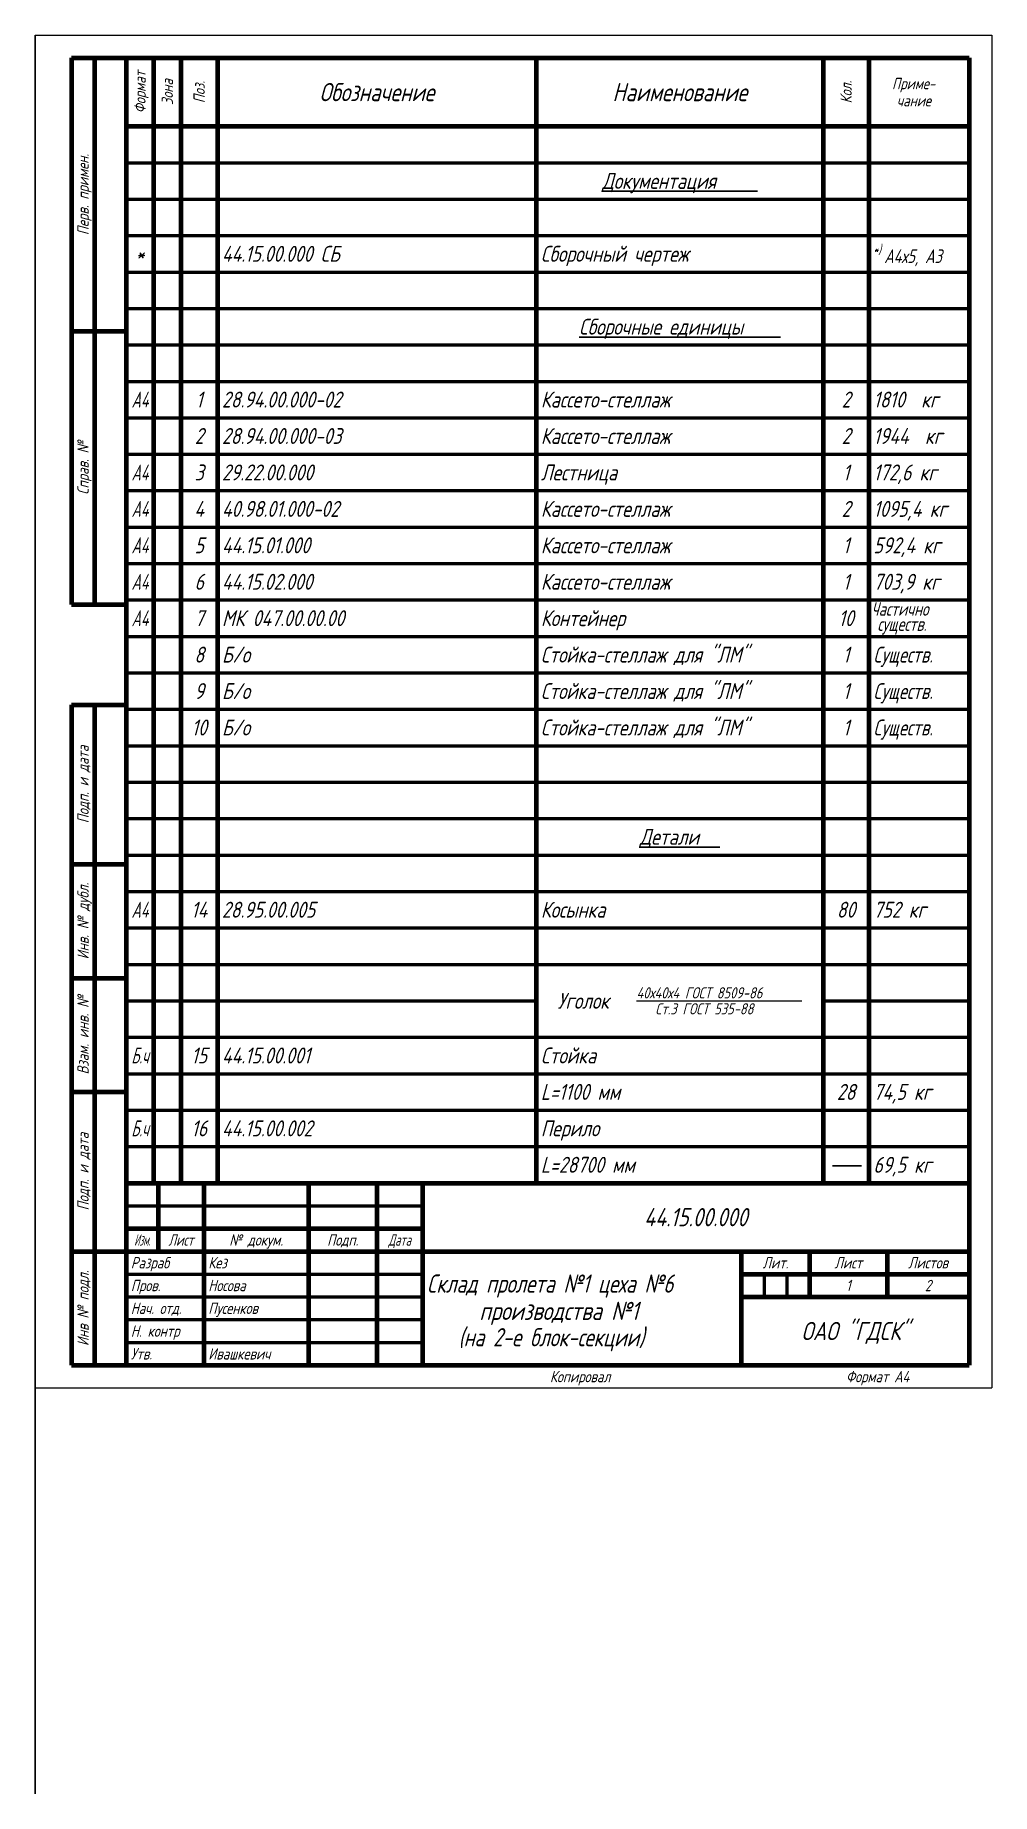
# Model space of a CAD drawing. Header units: millimetres. Extents: x -80926 to 207199, y -554506 to -32322.
# Drawn here: x 110599 to 131599, y -336139 to -297529 of the extents above; entities that cross this region are included whole.
import ezdxf
from ezdxf.enums import TextEntityAlignment as Align

# ---------------------------------------------------------------- set-up
doc = ezdxf.new("R2010")
doc.units = ezdxf.units.MM
doc.styles.add('GOST 2.304', font='CS_Gost2304.shx', dxfattribs={"oblique": 15})

msp = doc.modelspace()

# ---------------------------------------------------------------- texts
at = {"color": 7, "linetype": 'Continuous', "ltscale": 100, "style": 'GOST 2.304', "oblique": 15}
for s, p in [('Формат', (112899.3118, -298778.7465)), ('Зона', (113499.3118, -298778.7465)), ('Поз.', (114199.3118, -298778.7465)), ('Кол.', (128399.3118, -298778.7465)), ('Перв. примен.', (111649.3118, -301028.7465)), ('Справ. №', (111649.3118, -307028.7465)), ('Подп. и дата', (111649.3118, -313978.7465)), ('Инв. № дубл.', (111649.3118, -316978.7465)), ('Взам. инв. №', (111649.3118, -319478.7465)), ('Подп. и дата', (111649.3118, -322478.7465)), ('Инв № подл.', (111649.3118, -325478.7465))]:
    msp.add_text(s, height=250, rotation=90, dxfattribs=at).set_placement(p, align=Align.MIDDLE_CENTER)
for s, height, p in [('Обозначение', 400, (118099.3118, -298778.7465)), ('Наименование', 400, (124749.3118, -298778.7465)), ('*', 350, (112899.3118, -302328.7465)), ('1', 350, (114199.3118, -305528.7465)), ('2', 350, (128399.3118, -305528.7465)), ('2', 350, (114199.3118, -306328.7465)), ('2', 350, (128399.3118, -306328.7465)), ('3', 350, (114199.3118, -307128.7465)), ('1', 350, (128399.3118, -307128.7465)), ('4', 350, (114199.3118, -307928.7465)), ('2', 350, (128399.3118, -307928.7465)), ('5', 350, (114199.3118, -308728.7465)), ('1', 350, (128399.3118, -308728.7465)), ('6', 350, (114199.3118, -309528.7465)), ('1', 350, (128399.3118, -309528.7465)), ('7', 350, (114199.3118, -310328.7465)), ('10', 350, (128399.3118, -310328.7465)), ('8', 350, (114199.3118, -311128.7465)), ('1', 350, (128399.3118, -311128.7465)), ('9', 350, (114199.3118, -311928.7465)), ('1', 350, (128399.3118, -311928.7465)), ('10', 350, (114199.3118, -312728.7465)), ('1', 350, (128399.3118, -312728.7465)), ('14', 350, (114199.3118, -316728.7465)), ('80', 350, (128399.3118, -316728.7465)), ('15', 350, (114199.3118, -319928.7465)), ('28', 350, (128399.3118, -320728.7465)), ('16', 350, (114199.3118, -321528.7465)), ('44.15.00.000', 400, (125099.3118, -323478.7465)), ('№ докум.', 250, (115449.3118, -323978.7465)), ('Подп.', 250, (117349.3118, -323978.7465)), ('Лит.', 250, (126849.3118, -324478.7465)), ('Лист', 250, (128449.3118, -324478.7465)), ('Листов', 250, (130199.3118, -324478.7465)), ('1', 250, (128449.3118, -324978.7465)), ('2', 250, (130199.3118, -324978.7465)), ('ОАО "ГДСК"', 400, (128599.3118, -325978.7465))]:
    msp.add_text(s, height=height, dxfattribs=at).set_placement(p, align=Align.MIDDLE_CENTER)
for s, height, p in [('Приме-', 250, (129408.6868, -298716.2465)), ('чание', 250, (129513.3662, -299091.2465)), ('Документация', 350, (123045.238, -300903.7465)), ('Сборочные единицы', 350, (122537.738, -304103.7465)), ('Детали', 350, (123867.738, -315303.7465)), ('производства №1', 400, (120350.7219, -325736.0017))]:
    msp.add_text(s, height=height, dxfattribs=at).set_placement(p)
for s, height, p in [('44.15.00.000 СБ', 350, (114699.3118, -302328.7465)), ('Сборочный чертеж', 350, (121699.3118, -302328.7465)), ('28.94.00.000-02', 350, (114699.3118, -305528.7465)), ('Кассето-стеллаж', 350, (121699.3118, -305528.7465)), ('1810  кг', 350, (128999.3118, -305528.7465)), ('28.94.00.000-03', 350, (114699.3118, -306328.7465)), ('Кассето-стеллаж', 350, (121699.3118, -306328.7465)), ('1944  кг', 350, (128999.3118, -306328.7465)), ('29.22.00.000', 350, (114699.3118, -307128.7465)), ('Лестница', 350, (121699.3118, -307128.7465)), ('172,6 кг', 350, (128999.3118, -307128.7465)), ('40.98.01.000-02', 350, (114699.3118, -307928.7465)), ('Кассето-стеллаж', 350, (121699.3118, -307928.7465)), ('1095,4 кг', 350, (128999.3118, -307928.7465)), ('44.15.01.000', 350, (114699.3118, -308728.7465)), ('Кассето-стеллаж', 350, (121699.3118, -308728.7465)), ('592,4 кг', 350, (128999.3118, -308728.7465)), ('44.15.02.000', 350, (114699.3118, -309528.7465)), ('Кассето-стеллаж', 350, (121699.3118, -309528.7465)), ('703,9 кг', 350, (128999.3118, -309528.7465)), ('МК 047.00.00.00', 350, (114699.3118, -310328.7465)), ('Контейнер', 350, (121699.3118, -310328.7465)), ('Б/о', 350, (114699.3118, -311128.7465)), ('Б/о', 350, (114699.3118, -311928.7465)), ('Б/о', 350, (114699.3118, -312728.7465)), ('28.95.00.005', 350, (114699.3118, -316728.7465)), ('Косынка', 350, (121699.3118, -316728.7465)), ('752 кг', 350, (128999.3118, -316728.7465)), ('44.15.00.001', 350, (114699.3118, -319928.7465)), ('Стойка', 350, (121699.3118, -319928.7465)), ('L=1100 мм', 350, (121699.3118, -320728.7465)), ('74,5 кг', 350, (128999.3118, -320728.7465)), ('44.15.00.002', 350, (114699.3118, -321528.7465)), ('Перило', 350, (121699.3118, -321528.7465)), ('L=28700 мм', 350, (121699.3118, -322328.7465)), ('69,5 кг', 350, (128999.3118, -322328.7465)), ('Разраб', 250, (112699.3118, -324478.7465)), ('Кез', 250, (114399.3118, -324478.7465)), ('Пров.', 250, (112699.3118, -324978.7465)), ('Носова', 250, (114399.3118, -324978.7465)), ('Пусенков', 250, (114399.3118, -325478.7465)), ('Н. контр', 250, (112699.3118, -325978.7465)), ('Утв.', 250, (112699.3118, -326478.7465)), ('Ивашкевич', 250, (114399.3118, -326478.7465)), ('Копировал', 250, (121899.3118, -326978.7465)), ('Формат А4', 250, (128399.3118, -326978.7465))]:
    msp.add_text(s, height=height, dxfattribs=at).set_placement(p, align=Align.MIDDLE_LEFT)
for s, height, width, p in [('*)', 210, 0.948594, (128999.3118, -302336.2465)), ('А4х5, А3', 300, 0.948594, (129237.5459, -302531.2465)), ('Склад пролета №1 цеха №6', 400, 0.946206, (119199.3118, -325136.0017)), ('(на 2-е блок-секции)', 400, 0.946206, (119891.4251, -326314.0809))]:
    msp.add_text(s, height=height, dxfattribs=dict(at, width=width)).set_placement(p)
for s, height, width, p in [('А4', 350, 0.797516, (112899.3118, -305528.7465)), ('А4', 350, 0.797516, (112899.3118, -307128.7465)), ('А4', 350, 0.797516, (112899.3118, -307928.7465)), ('А4', 350, 0.797516, (112899.3118, -308728.7465)), ('А4', 350, 0.797516, (112899.3118, -309528.7465)), ('А4', 350, 0.797516, (112899.3118, -310328.7465)), ('А4', 350, 0.797516, (112899.3118, -316728.7465)), ('Б.ч', 350, 0.751184, (112899.3118, -319928.7465)), ('Б.ч', 350, 0.751184, (112899.3118, -321528.7465)), ('Изм.', 250, 0.644882, (112949.3118, -323978.7465)), ('Лист', 250, 0.90868, (113799.3118, -323978.7465)), ('Дата', 250, 0.816995, (118599.3118, -323978.7465))]:
    msp.add_text(s, height=height, dxfattribs=dict(at, width=width)).set_placement(p, align=Align.MIDDLE_CENTER)
for s, height, width, p in [('Частично', 300, 0.920754, (128952.9449, -310125.5842)), ('существ.', 300, 0.920754, (129087.782, -310457.4195)), ('Стойка-стеллаж для "ЛМ"', 350, 0.984338, (121699.3118, -311128.7465)), ('Существ.', 350, 0.920754, (128999.3118, -311128.7465)), ('Стойка-стеллаж для "ЛМ"', 350, 0.984338, (121699.3118, -311928.7465)), ('Существ.', 350, 0.920754, (128999.3118, -311928.7465)), ('Стойка-стеллаж для "ЛМ"', 350, 0.984338, (121699.3118, -312728.7465)), ('Существ.', 350, 0.920754, (128999.3118, -312728.7465)), ('Нач. отд.', 250, 0.977222, (112699.3118, -325478.7465))]:
    msp.add_text(s, height=height, dxfattribs=dict(at, width=width)).set_placement(p, align=Align.MIDDLE_LEFT)
at = {"color": 7, "linetype": 'Continuous', "lineweight": 0, "ltscale": 100, "style": 'GOST 2.304', "oblique": 15}
for s, height, p in [('40х40х4 ГОСТ 8509-86', 245, (123800.363, -318676.2465)), ('Уголок ', 350, (122067.863, -318903.7465)), ('Ст.3 ГОСТ 535-88', 245, (124213.8005, -319026.2465))]:
    msp.add_text(s, height=height, dxfattribs=at).set_placement(p)

# ---------------------------------------------------------------- linework, layer by layer
at = {"color": 1, "linetype": 'Continuous', "lineweight": 25, "ltscale": 100}
msp.add_line((110599.3118, -336138.7465), (110599.3118, -297528.7465), dxfattribs=at)
at = {"color": 7, "linetype": 'Continuous', "lineweight": 0, "ltscale": 100}
for p, q in [((110599.3118, -297528.7465), (110599.3118, -327228.7465)), ((110599.3118, -297528.7465), (131599.3118, -297528.7465)), ((131599.3118, -297528.7465), (131599.3118, -327228.7465)), ((123800.363, -318728.7465), (127430.7605, -318728.7465)), ((110599.3118, -327228.7465), (131599.3118, -327228.7465))]:
    msp.add_line(p, q, dxfattribs=at)
at = {"color": 7, "linetype": 'Continuous', "lineweight": 100, "ltscale": 100}
for p, q in [((111399.3118, -298028.7465), (111399.3118, -310028.7465)), ((111399.3118, -298028.7465), (131099.3118, -298028.7465)), ((111899.3118, -298028.7465), (111899.3118, -310028.7465)), ((112599.3118, -298028.7465), (112599.3118, -326728.7465)), ((113199.3118, -298028.7465), (113199.3118, -322728.7465)), ((113799.3118, -298028.7465), (113799.3118, -322728.7465)), ((114599.3118, -298028.7465), (114599.3118, -322728.7465)), ((121599.3118, -298028.7465), (121599.3118, -322728.7465)), ((127899.3118, -298028.7465), (127899.3118, -322728.7465)), ((128899.3118, -298028.7465), (128899.3118, -322728.7465)), ((131099.3118, -298028.7465), (131099.3118, -326728.7465)), ((112599.3118, -299528.7465), (131099.3118, -299528.7465)), ((111399.3118, -304028.7465), (112599.3118, -304028.7465)), ((111399.3118, -310028.7465), (112599.3118, -310028.7465)), ((111399.3118, -312228.7465), (111399.3118, -326728.7465)), ((111399.3118, -312228.7465), (112599.3118, -312228.7465)), ((111899.3118, -312228.7465), (111899.3118, -326728.7465)), ((111399.3118, -315728.7465), (112599.3118, -315728.7465)), ((111399.3118, -318228.7465), (112599.3118, -318228.7465)), ((111399.3118, -320728.7465), (112599.3118, -320728.7465)), ((112599.3118, -322728.7465), (131099.3118, -322728.7465)), ((113299.3118, -322728.7465), (113299.3118, -324228.7465)), ((114299.3118, -322728.7465), (114299.3118, -326728.7465)), ((116599.3118, -322728.7465), (116599.3118, -326728.7465)), ((118099.3118, -322728.7465), (118099.3118, -326728.7465)), ((119099.3118, -322728.7465), (119099.3118, -326728.7465)), ((112599.3118, -323728.7465), (119099.3118, -323728.7465)), ((111399.3118, -324228.7465), (131099.3118, -324228.7465)), ((126099.3118, -324228.7465), (126099.3118, -326728.7465)), ((127599.3118, -324228.7465), (127599.3118, -325228.7465)), ((129299.3118, -324228.7465), (129299.3118, -325228.7465)), ((126099.3118, -324728.7465), (131099.3118, -324728.7465)), ((126099.3118, -325228.7465), (131099.3118, -325228.7465)), ((111399.3118, -326728.7465), (131099.3118, -326728.7465))]:
    msp.add_line(p, q, dxfattribs=at)
at = {"color": 7, "linetype": 'Continuous', "lineweight": 50, "ltscale": 100}
for p, q in [((112599.3118, -300328.7465), (131099.3118, -300328.7465)), ((112599.3118, -301128.7465), (131099.3118, -301128.7465)), ((112599.3118, -301928.7465), (131099.3118, -301928.7465)), ((112599.3118, -302728.7465), (131099.3118, -302728.7465)), ((112599.3118, -303528.7465), (131099.3118, -303528.7465)), ((112599.3118, -304328.7465), (131099.3118, -304328.7465)), ((112599.3118, -305128.7465), (131099.3118, -305128.7465)), ((112599.3118, -305928.7465), (131099.3118, -305928.7465)), ((112599.3118, -306728.7465), (131099.3118, -306728.7465)), ((112599.3118, -307528.7465), (131099.3118, -307528.7465)), ((112599.3118, -308328.7465), (131099.3118, -308328.7465)), ((112599.3118, -309128.7465), (131099.3118, -309128.7465)), ((112599.3118, -309928.7465), (131099.3118, -309928.7465)), ((112599.3118, -310728.7465), (131099.3118, -310728.7465)), ((112599.3118, -311528.7465), (131099.3118, -311528.7465)), ((112599.3118, -312328.7465), (131099.3118, -312328.7465)), ((112599.3118, -313128.7465), (131099.3118, -313128.7465)), ((112599.3118, -313928.7465), (131099.3118, -313928.7465)), ((112599.3118, -314728.7465), (131099.3118, -314728.7465)), ((112599.3118, -315528.7465), (131099.3118, -315528.7465)), ((112599.3118, -316328.7465), (131099.3118, -316328.7465)), ((112599.3118, -317128.7465), (131099.3118, -317128.7465)), ((112599.3118, -317928.7465), (127899.3118, -317928.7465)), ((127899.3118, -317928.7465), (131099.3118, -317928.7465)), ((112599.3118, -318728.7465), (121599.3118, -318728.7465)), ((127899.3118, -318728.7465), (131099.3118, -318728.7465)), ((112599.3118, -319528.7465), (131099.3118, -319528.7465)), ((112599.3118, -320328.7465), (131099.3118, -320328.7465)), ((112599.3118, -321128.7465), (131099.3118, -321128.7465)), ((112599.3118, -321928.7465), (131099.3118, -321928.7465)), ((112599.3118, -323228.7465), (119099.3118, -323228.7465)), ((112599.3118, -324728.7465), (119099.3118, -324728.7465)), ((126599.3118, -324728.7465), (126599.3118, -325228.7465)), ((127099.3118, -324728.7465), (127099.3118, -325228.7465)), ((112599.3118, -325228.7465), (119099.3118, -325228.7465)), ((112599.3118, -325728.7465), (119099.3118, -325728.7465)), ((112599.3118, -326228.7465), (119099.3118, -326228.7465))]:
    msp.add_line(p, q, dxfattribs=at)
at = {"color": 7, "linetype": 'Continuous', "ltscale": 100}
for p, q in [((123045.238, -300956.2465), (126453.3855, -300956.2465)), ((122537.738, -304156.2465), (126960.8855, -304156.2465)), ((123867.738, -315356.2465), (125630.8855, -315356.2465))]:
    msp.add_line(p, q, dxfattribs=at)
at = {"ltscale": 20}
msp.add_line((128102.9758, -322349.8414), (128737.7454, -322349.8414), dxfattribs=at)

msp.set_redraw_order([(e.dxf.handle, doc.entitydb.next_handle()) for e in msp.query("TEXT MTEXT ATTDEF DIMENSION ARC_DIMENSION")])  # texts and dimensions are drawn at this point

doc.saveas('drawing.dxf')
